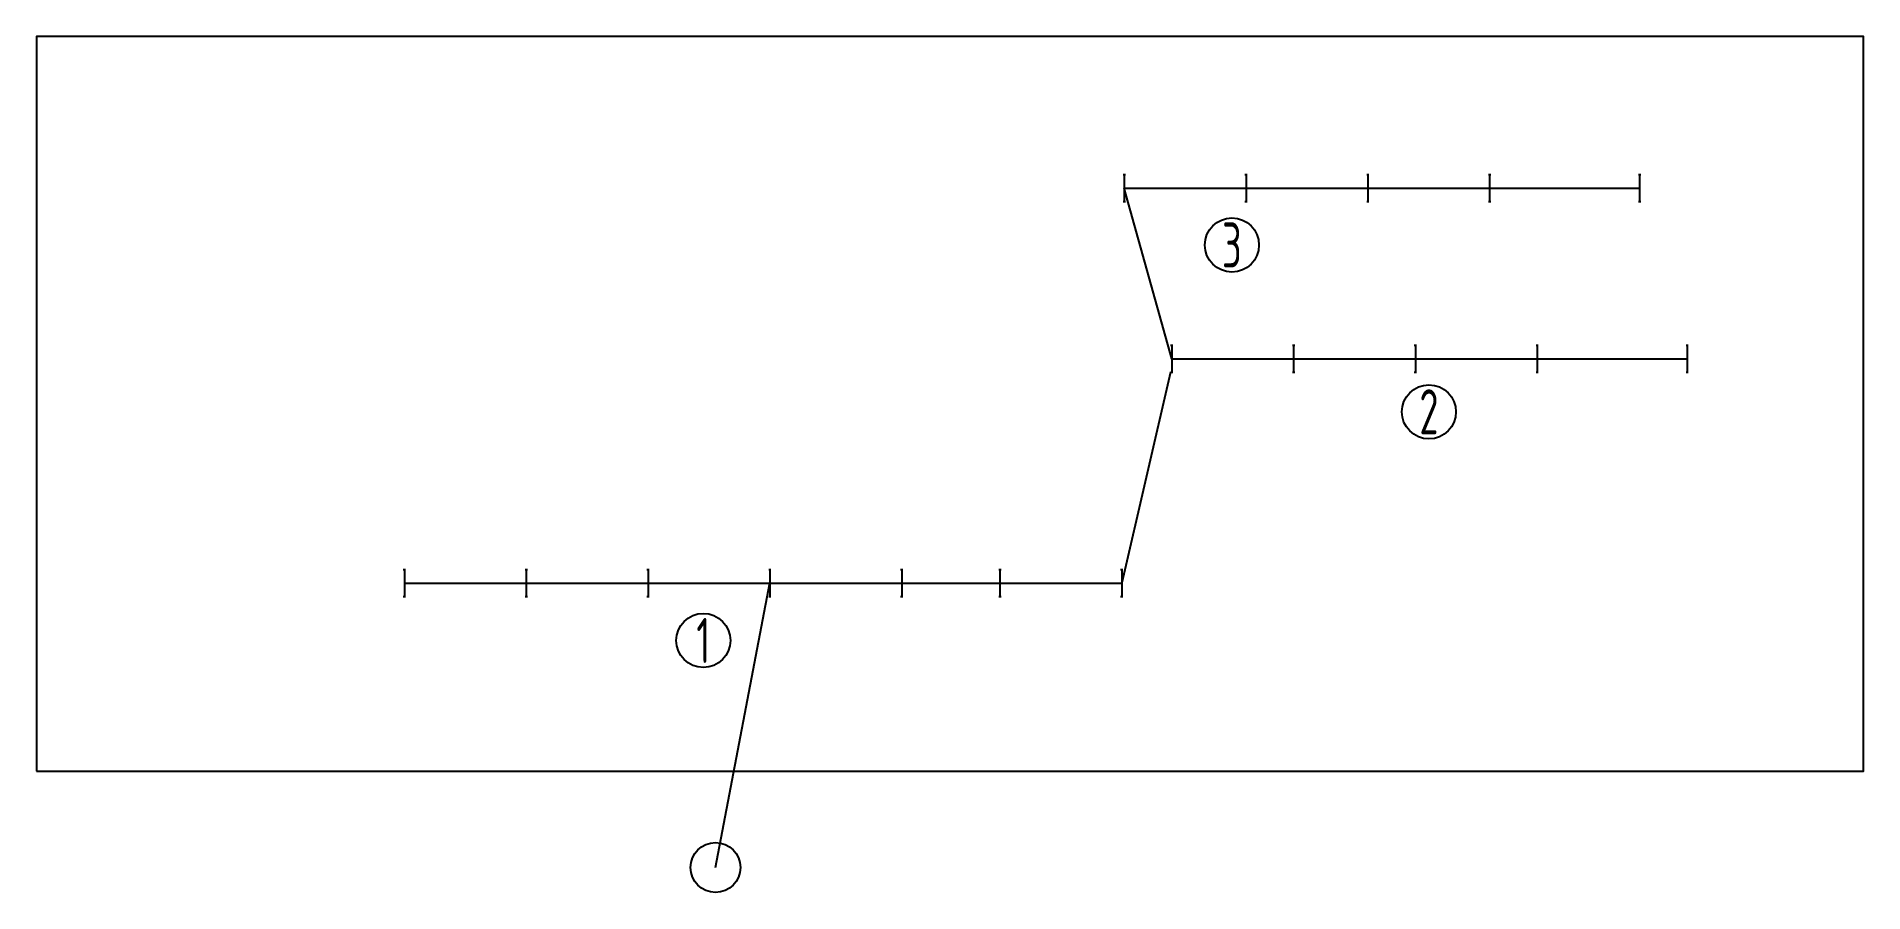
# Model space of a CAD drawing. Header units: millimetres. Extents: x -691095 to 2797013, y -349436 to 2050109.
# Drawn here: x 1540933 to 1621925, y 975874 to 1013841 of the extents above; entities that cross this region are included whole.
import ezdxf
from ezdxf.enums import TextEntityAlignment as Align

# ---------------------------------------------------------------- set-up
doc = ezdxf.new("R2010")
doc.units = ezdxf.units.MM
doc.header["$LTSCALE"] = 1000
for name, color, linetype, plot in [('C-XREF-SLCT', 7, 'Continuous', False), ('FS5E533M_A09-停车位模块A$0$C-XREF-SLCT', 8, 'Continuous', False), ('注释', 3, 'Continuous', False)]:
    doc.layers.add(name, color=color, linetype=linetype, plot=plot)
doc.layers.add('E-LITE-LITE', color=3, linetype='Continuous')
doc.layers.add('E-LITE-WIRE', color=4, linetype='Continuous')
doc.styles.add('Acs', font='Stfangso_1.ttf', dxfattribs={"width": 0.7})
doc.styles.add('FS5E533M_A09-停车位模块A$0$Acs', font='', dxfattribs={"width": 0.7})
doc.styles.add('TH-STYLE3', font='tssdeng.shx', dxfattribs={"width": 0.65, "bigfont": 'tssdchn.shx'})
doc.styles.get('FS5E533M_A09-停车位模块A$0$Acs').set_extended_font_data('SimSun')

msp = doc.modelspace()

# ---------------------------------------------------------------- texts
at = {"layer": '注释', "style": 'TH-STYLE3', "width": 0.65}
for s, p in [('3', (1593926.68232, 1004593.53062)), ('2', (1602660.90614, 997192.40021)), ('1', (1570495.71558, 987052.14065))]:
    msp.add_text(s, height=2000, dxfattribs=at).set_placement(p, align=Align.MIDDLE_CENTER)

# ---------------------------------------------------------------- blocks, each defined once
blk = doc.blocks.new('E-BL001-1')
for p, q in [((-6, -0.5), (-6, 0.5)), ((-6, 0), (6, 0)), ((6, -0.5), (6, 0.5))]:
    blk.add_line(p, q)
blk = doc.blocks.new('AcsAcadShareArea')
for points in [[(0, 0), (118900, 0), (118900, 85000), (0, 85000)], [(0, 0), (6892.9, 0), (6892.9, 2699.2), (0, 2699.2)], [(6892.9, 0), (28409.4, 0), (28409.4, 2708.4), (6892.9, 2708.4)], [(0, 733), (0, 733), (0, 0), (0, 0)]]:
    blk.add_lwpolyline(points, close=True)
at = {"insert": (596.8, 1991.4), "char_height": 1000, "width": 6073.9, "attachment_point": 1, "style": 'Acs'}
blk.add_mtext('唯一编号：', dxfattribs=at)
at = {"style": 'Acs', "width": 0.8}
blk.add_attdef('唯一编号', (7537.4, 860.8), '', height=1000, dxfattribs=at)
blk = doc.blocks.new('FS5E533M_A09-停车位模块A$0$AcsAcadShareArea')
for points in [[(0, 0), (118900, 0), (118900, 85000), (0, 85000)], [(0, 0), (6892.9, 0), (6892.9, 2699.2), (0, 2699.2)], [(6892.9, 0), (28409.4, 0), (28409.4, 2708.4), (6892.9, 2708.4)], [(0, 733), (0, 733), (0, 0), (0, 0)]]:
    blk.add_lwpolyline(points, close=True)
at = {"insert": (596.8, 1991.4), "char_height": 1000, "width": 6073.9, "attachment_point": 1, "style": 'FS5E533M_A09-停车位模块A$0$Acs'}
blk.add_mtext('唯一编号：', dxfattribs=at)
at = {"style": 'FS5E533M_A09-停车位模块A$0$Acs', "width": 0.8}
blk.add_attdef('唯一编号', (7537.4, 860.8), '', height=1000, dxfattribs=at)

# ---------------------------------------------------------------- linework, layer by layer
at = {"layer": 'E-LITE-WIRE'}
for p, q in [((1589153.72181, 1007118.29752), (1612003.72181, 1007118.29752)), ((1589153.72181, 1007118.29752), (1612003.72181, 1007118.29752)), ((1591259.85186, 999552.19575), (1614109.85186, 999552.19575)), ((1591259.85186, 999552.19575), (1614109.85186, 999552.19575)), ((1557241.11855, 989601.46775), (1589041.11855, 989601.46775, 0.00407)), ((1557241.11855, 989601.46775), (1589041.11855, 989601.46775, 0.00407))]:
    msp.add_line(p, q, dxfattribs=at)
at = {"layer": 'E-LITE-WIRE', "color": 15}
msp.add_line((1591259.85186, 999552.19575), (1589153.72181, 1007118.29752), dxfattribs=at)
at = {"layer": '注释', "color": 15}
for p, q in [((1591209.73568, 998954.02486), (1589041.00236, 989603.29685)), ((1571032.72844, 976979.91928), (1573441.00236, 989603.29685))]:
    msp.add_line(p, q, dxfattribs=at)
at = {"layer": '注释'}
msp.add_lwpolyline([(1540932.70834, 981259.89308), (1621925.24951, 981259.89308), (1621925.24951, 1013841.4987), (1540932.70834, 1013841.4987)], close=True, dxfattribs=at)
for centre in [(1593926.68232, 1004593.53062), (1602660.90614, 997192.40021), (1570495.71558, 987052.14065)]:
    msp.add_circle(centre, 1200, dxfattribs=at)
at = {"layer": '注释', "color": 15}
msp.add_circle((1571032.72844, 976979.91928), 1105.59252, dxfattribs=at)

# ---------------------------------------------------------------- block references
at = {"layer": 'C-XREF-SLCT', "xscale": 20, "yscale": 20, "zscale": 20}
msp.add_blockref('AcsAcadShareArea', (0, 0), dxfattribs=at).add_auto_attribs({'唯一编号': '0'})
at = {"layer": 'E-LITE-LITE', "xscale": 100, "yscale": 100, "zscale": 100, "rotation": 270}
for p in [(1589153.60563, 1007120.12663), (1589153.60563, 1007120.12663), (1594553.60562, 1007120.12663), (1594553.60562, 1007120.12663), (1599953.60562, 1007120.12663), (1599953.60562, 1007120.12663), (1605353.60562, 1007120.12663), (1605353.60562, 1007120.12663), (1612003.60563, 1007120.12663), (1612003.60563, 1007120.12663), (1591259.73568, 999554.02486), (1591259.73568, 999554.02486), (1596659.73567, 999554.02486), (1596659.73567, 999554.02486), (1602059.73567, 999554.02486), (1602059.73567, 999554.02486), (1607459.73567, 999554.02486), (1607459.73567, 999554.02486), (1614109.73568, 999554.02486), (1614109.73568, 999554.02486), (1557241.00237, 989603.29685), (1557241.00237, 989603.29685), (1562641.00236, 989603.29685), (1562641.00236, 989603.29685), (1568041.00236, 989603.29685), (1568041.00236, 989603.29685), (1573441.00236, 989603.29685), (1573441.00236, 989603.29685), (1579291.00237, 989603.29685), (1579291.00237, 989603.29685), (1583641.00236, 989603.29685), (1583641.00236, 989603.29685), (1589041.00236, 989603.29685), (1589041.00236, 989603.29685)]:
    msp.add_blockref('E-BL001-1', p, dxfattribs=at)
at = {"layer": 'FS5E533M_A09-停车位模块A$0$C-XREF-SLCT', "xscale": 20, "yscale": 20, "zscale": 20}
msp.add_blockref('FS5E533M_A09-停车位模块A$0$AcsAcadShareArea', (419013.447, 350108.80995, 0), dxfattribs=at).add_auto_attribs({'唯一编号': '0'})

msp.set_redraw_order([(e.dxf.handle, doc.entitydb.next_handle()) for e in msp.query("TEXT MTEXT ATTDEF DIMENSION ARC_DIMENSION")])  # texts and dimensions are drawn at this point

doc.saveas('drawing.dxf')
